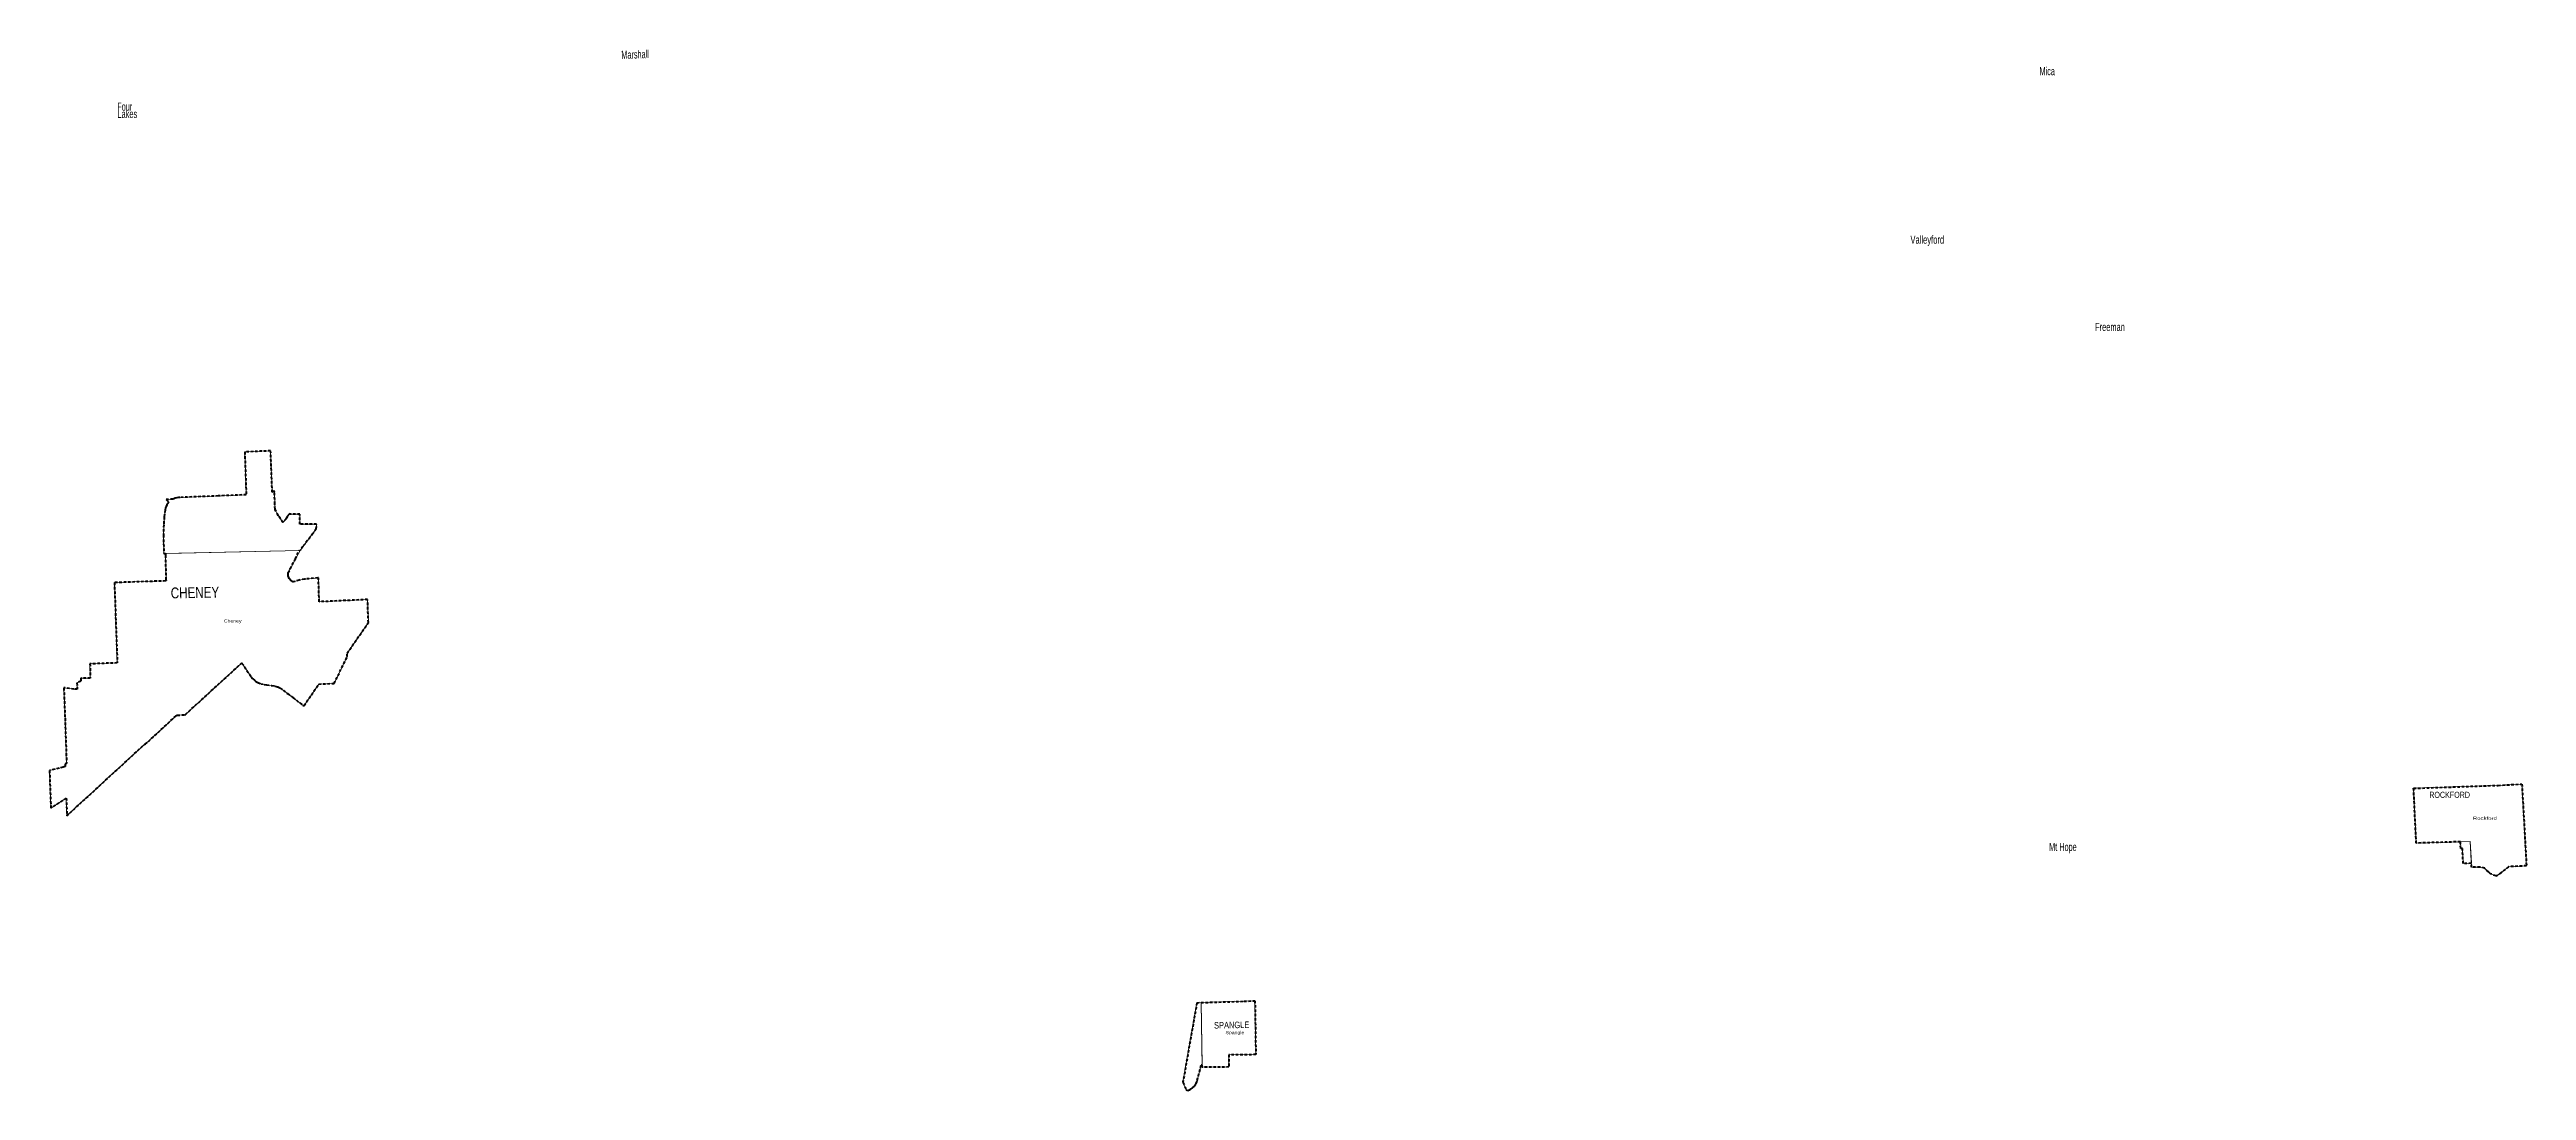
# Model space of a CAD drawing. Header units: feet. Extents: x -903180 to 1023491, y -707744 to 564635.
# Drawn here: x 843046 to 965246, y -10453 to 40877 of the extents above; entities that cross this region are included whole.
import ezdxf

# ---------------------------------------------------------------- set-up
doc = ezdxf.new("R2010")
doc.units = ezdxf.units.FT
doc.header["$LTSCALE"] = 80
doc.linetypes.add('SHORT_DASHED', pattern=[2.7, 1.5, -1.2])
doc.layers.add('13', color=7, linetype='SHORT_DASHED', lineweight=40)
doc.layers.add('58', color=7, linetype='Continuous', lineweight=13)
for name, color, linetype in [('14', 7, 'Continuous'), ('16', 7, 'Continuous'), ('36', 7, 'Continuous')]:
    doc.layers.add(name, color=color, linetype=linetype)

msp = doc.modelspace()

# ---------------------------------------------------------------- texts
at = {"layer": '14'}
for s, height, width, p in [('CHENEY', 535.1, 0.8, (849031.27, 13809.71)), ('SPANGLE', 322.1, 0.75, (900498.66, -7402.82))]:
    msp.add_text(s, height=height, rotation=1, dxfattribs=dict(at, width=width)).set_placement(p)
at = {"layer": '14', "width": 0.7}
msp.add_text('ROCKFORD', height=300, dxfattribs=at).set_placement((960450.22, 3975.25))
at = {"layer": '16', "width": 0.65}
msp.add_text('Marshall', height=400, rotation=1.892, dxfattribs=at).set_placement((871261.68, 40413.66))
at = {"layer": '16'}
for s, width, p in [('Mica', 0.65, (941221.18, 39612.55)), ('Four', 0.65, (846389, 37861.86)), ('Lakes', 0.6, (846395.88, 37504.2)), ('Valleyford', 0.7, (934853.8, 31302.14)), ('Freeman', 0.6, (943965.07, 26995.95)), ('Mt Hope', 0.65, (941697.3, 1353.97))]:
    msp.add_text(s, height=400, dxfattribs=dict(at, width=width)).set_placement(p)
at = {"layer": '36'}
for s, width, p in [('Cheney', 1.2, (851647.38, 12620.65)), ('Rockford', 1.4, (962606.09, 2891.73)), ('Spangle', 1.2, (901062.3, -7679.14))]:
    msp.add_text(s, height=157.5, dxfattribs=dict(at, width=width)).set_placement(p)

# ---------------------------------------------------------------- linework, layer by layer
at = {"layer": '13'}
for p, q in [((852752.06, 18922.01), (851365.91, 18865.75)), ((854901.28, 17971.34), (854901.28, 18001.67)), ((855371.02, 16194.48), (855405.26, 16174.5)), ((843871.8, 3967.01), (843110.8, 3470.89)), ((899648.39, -6127.8), (898964.99, -10051.65)), ((899912.38, -9203.78), (899864.13, -9203.49)), ((898964.99, -10051.65), (898971.02, -10070.83))]:
    msp.add_line(p, q, dxfattribs=at)
for points in [[(854547.41, 17548.76), (854353.94, 17867.56), (854329.66, 17907.56), (854184.28, 18179.43), (854173.65, 18199.31), (854172.91, 18219.43), (854165.01, 18433.3), (854163.53, 18473.3), (854147.95, 18895.81), (854141.79, 19087.17), (854141.14, 19107.33), (854120.85, 19095.91), (854030.27, 19044.93), (853954.65, 21089.72), (852676.49, 21034.13), (852752.06, 18922.01)], [(851365.91, 18865.75), (849476.07, 18793.24), (849401.52, 18789.43), (849324.37, 18777.32), (849248.9, 18757.22), (849175.95, 18729.33), (849127.53, 18704.74), (848798.46, 18691.75), (848928.74, 18552.29), (848875.45, 18486.68), (848832.82, 18421.23), (848797.27, 18351.7), (848769.19, 18278.83), (848743.02, 18172.7), (848705.67, 17828.74), (848676.97, 17447.61), (848668.42, 16927.35), (848684.41, 16019.87), (848759.39, 16022.68), (848760.24, 15972.9), (848760.38, 15964.4), (848761.16, 15932.9), (848791.93, 14694.47), (848792.42, 14674.92), (848766.48, 14672.97), (846245.61, 14590.88), (846388.59, 10629.76), (845041.3, 10583.28), (845055.02, 9873.13), (844582.75, 9869.97), (844590.02, 9735.29), (844398.51, 9642.9), (844413.54, 9331.86), (844242.1, 9339.14), (843770.11, 9400.64), (843750.14, 9403.24), (843750.91, 9383.87), (843809.95, 7901.56), (843886.98, 5669.53)], [(854901.28, 18001.67), (854811.54, 17905.86), (854765.95, 17846), (854736.04, 17773.3), (854701.85, 17723.41), (854547.41, 17548.76)], [(856208.19, 17236.36), (856213.31, 17472.59), (855400.29, 17473.11), (855400.29, 17973.11), (854901.28, 17971.34)], [(856208.19, 17236.36), (856035.8, 17004.1), (855542.83, 16366.2), (855405.26, 16174.5)], [(843871.8, 3967.01), (843903.18, 3090.42), (847745.97, 6621.93), (847746.3, 6597.58), (847766.24, 6615.91), (849310.37, 8035.78), (849332.2, 8055.85), (849350, 8056.43), (849714, 8068.3), (849736.27, 8069.02), (849754, 8085.28), (852506.06, 10607.3), (852526.73, 10626.24), (852540.95, 10607.14), (852665.41, 10439.96), (852991.17, 9951.15), (853068.94, 9852.89), (853153.94, 9771.31), (853227.66, 9716.86), (853322.7, 9661.87), (853471.16, 9602.7), (853637.62, 9567.27), (853759.22, 9551.46), (854019.35, 9517.52), (854182.38, 9486.2), (854304.51, 9444.59), (854424.23, 9388.79), (854582.8, 9274.37), (854788.98, 9116.88), (855049.94, 8920), (855564.87, 8527.47), (855590.25, 8505.75), (855604.87, 8527.23), (856325.91, 9586.69), (857086.22, 9618.29), (857737.04, 10945.05), (857730.77, 11118.13), (858777.07, 12620.6), (858735.97, 13755.36), (856350.49, 13645.91), (856309.79, 14804.64), (856309.09, 14824.65), (856289.03, 14822.78), (855666.78, 14764.81), (855648.49, 14763.1), (855626.78, 14759.18), (855359.28, 14710.9), (855064.6, 14626.9), (855046.05, 14621.61), (855024.6, 14634.83), (854995.51, 14654.04), (854958.93, 14684.12), (854925.69, 14717.86), (854896.17, 14754.89), (854870.67, 14794.81), (854849.49, 14837.17), (854832.86, 14881.51), (854820.95, 14927.35), (854813.89, 14974.18), (854811.77, 15021.5), (854813.45, 15049.4), (854814.71, 15070.39), (854824.81, 15089.4), (854905.81, 15241.85), (854916.39, 15261.75), (854926.57, 15281.85), (855172.48, 15767.19), (855371.02, 16194.48)], [(843816.32, 5516.44), (843724.1, 5485.14), (843045.89, 5318.56), (843110.8, 3470.89)], [(843886.98, 5669.53), (843811.77, 5643.57), (843816.32, 5516.44)], [(899648.39, -6127.8), (901976.04, -6057.2), (902514.44, -6027.71), (902558.33, -8687.75), (901225.32, -8696.79), (901233.84, -9296.76), (899913.81, -9303.79), (899912.38, -9203.78)], [(899207.11, -10453.17), (899327.13, -10405.14), (899439.27, -10320.98), (899530.38, -10233.32), (899610.98, -10103.58), (899670.55, -9959.81), (899864.13, -9203.49)], [(898971.02, -10070.83), (899127.63, -10421.36), (899207.11, -10453.17)]]:
    msp.add_lwpolyline(points, dxfattribs=at)
msp.add_lwpolyline([(963756.41, 119.94), (963736.99, 128.15), (963471.03, 229.98), (963367.7, 334.16), (963180.75, 507.14), (962951.72, 564.89), (962537.86, 559.9), (962526.79, 747.79), (962126.97, 735.98), (962082.06, 1484.63), (962002.07, 1483.6), (961986.51, 1810.15), (959806.57, 1742.76), (959677.8, 4445.11), (963811.87, 4590.86), (963828.16, 4591.44), (963851.87, 4592.67), (965021.98, 4653.54), (965245.59, 622.18), (964367.57, 579.05), (964035.3, 316.93), (964014.32, 300.37), (963995.3, 287.07), (963776.99, 134.34)], close=True, dxfattribs=at)
at = {"layer": '58'}
for points in [[(848684.41, 16019.87), (855405.26, 16174.5), (856208.19, 17236.36), (856213.31, 17472.59), (855400.29, 17473.11), (855400.29, 17973.11), (854901.28, 17971.34), (854901.28, 18001.67), (854811.54, 17905.86), (854765.95, 17846), (854736.04, 17773.3), (854701.85, 17723.41), (854547.41, 17548.76), (854353.94, 17867.56), (854329.66, 17907.56), (854173.65, 18199.31), (854147.95, 18895.81), (854141.14, 19107.33), (854030.27, 19044.93), (853954.65, 21089.72), (852676.49, 21034.13), (852752.06, 18922.01), (849476.07, 18793.24), (849401.52, 18789.43), (849277.79, 18767.06), (849127.53, 18704.74), (848798.46, 18691.75), (848928.74, 18552.29), (848832.82, 18421.23), (848797.27, 18351.7), (848743.02, 18172.7), (848676.97, 17447.61), (848668.42, 16927.35)], [(963756.41, 119.94), (963736.99, 128.15), (963471.03, 229.98), (963367.7, 334.16), (963180.75, 507.14), (962951.72, 564.89), (962537.86, 559.9), (962471.12, 1821.24), (959806.57, 1742.76), (959677.8, 4445.11), (963811.87, 4590.86), (963828.16, 4591.44), (963851.87, 4592.67), (965021.98, 4653.54), (965245.59, 622.18), (964367.57, 579.05), (964035.3, 316.93), (964014.32, 300.37), (963995.3, 287.07), (963776.99, 134.34)], [(962471.12, 1821.24), (961986.51, 1810.15), (962002.07, 1483.6), (962082.06, 1484.63), (962126.97, 735.98), (962526.79, 747.79)], [(899868.45, -6121.13), (901976.04, -6057.2), (902514.44, -6027.71), (902558.33, -8687.75), (901225.32, -8696.79), (901233.84, -9296.76), (899913.81, -9303.79)], [(899864.13, -9203.49), (899670.55, -9959.81), (899610.98, -10103.58), (899530.38, -10233.32), (899439.27, -10320.98), (899327.13, -10405.14), (899207.11, -10453.17), (899127.63, -10421.36), (898964.99, -10051.65), (899648.39, -6127.8), (899868.45, -6121.13), (899912.38, -9203.78)]]:
    msp.add_lwpolyline(points, close=True, dxfattribs=at)
for points in [[(843886.98, 5669.53), (843809.95, 7901.56), (843750.91, 9383.87), (843750.14, 9403.24), (843770.11, 9400.64), (844242.1, 9339.14), (844413.54, 9331.86), (844398.51, 9642.9), (844590.02, 9735.29), (844582.75, 9869.97), (845055.02, 9873.13), (845041.3, 10583.28), (846388.59, 10629.76), (846245.61, 14590.88), (848766.48, 14672.97), (848792.42, 14674.92), (848791.93, 14694.47), (848761.16, 15932.9), (848760.38, 15964.4), (848760.24, 15972.9), (848759.39, 16022.68), (848817.65, 16024.87), (855405.26, 16174.5), (855172.48, 15767.19), (854926.57, 15281.85), (854916.39, 15261.75), (854905.81, 15241.85), (854824.81, 15089.4), (854814.71, 15070.39), (854813.45, 15049.4), (854811.77, 15021.5), (854813.89, 14974.18), (854820.95, 14927.35), (854832.86, 14881.51), (854849.49, 14837.17), (854870.67, 14794.81), (854896.17, 14754.89), (854925.69, 14717.86), (854958.93, 14684.12), (854995.51, 14654.04), (855024.6, 14634.83), (855046.05, 14621.61), (855064.6, 14626.9), (855359.28, 14710.9), (855626.78, 14759.18), (855648.49, 14763.1), (855666.78, 14764.81), (856289.03, 14822.78), (856309.09, 14824.65)], [(856309.09, 14824.65), (856309.79, 14804.64), (856350.49, 13645.91), (858735.97, 13755.36), (858777.07, 12620.6), (857730.77, 11118.13), (857737.04, 10945.05), (857086.22, 9618.29), (856325.91, 9586.69), (855604.87, 8527.23), (855590.25, 8505.75), (855564.87, 8527.47), (855049.94, 8920), (854788.98, 9116.88), (854582.8, 9274.37), (854424.23, 9388.79), (854304.51, 9444.59), (854182.38, 9486.2), (854019.35, 9517.52), (853759.22, 9551.46), (853637.62, 9567.27), (853471.16, 9602.7), (853322.7, 9661.87), (853227.66, 9716.86), (853153.94, 9771.31), (853068.94, 9852.89), (852991.17, 9951.15), (852665.41, 10439.96), (852540.95, 10607.14), (852526.73, 10626.24), (852506.06, 10607.3), (849754, 8085.28), (849736.27, 8069.02), (849714, 8068.3), (849350, 8056.43), (849332.2, 8055.85), (849310.37, 8035.78), (847766.24, 6615.91), (847746.3, 6597.58), (847745.97, 6621.93), (847745.97, 6621.93), (846851.25, 5811.24), (846744.6, 5697.41), (846581.07, 5555.12), (846289.57, 5284.78), (845941.18, 4971.74), (845407.94, 4473.73), (844547.63, 3691.15), (843903.18, 3090.42), (843871.8, 3967.01), (843110.8, 3470.89), (843045.89, 5318.56), (843724.1, 5485.14), (843816.32, 5516.44), (843811.77, 5643.57), (843886.98, 5669.53)]]:
    msp.add_lwpolyline(points, dxfattribs=at)

msp.set_redraw_order([(e.dxf.handle, doc.entitydb.next_handle()) for e in msp.query("TEXT MTEXT ATTDEF DIMENSION ARC_DIMENSION")])  # texts and dimensions are drawn at this point

doc.saveas('drawing.dxf')
